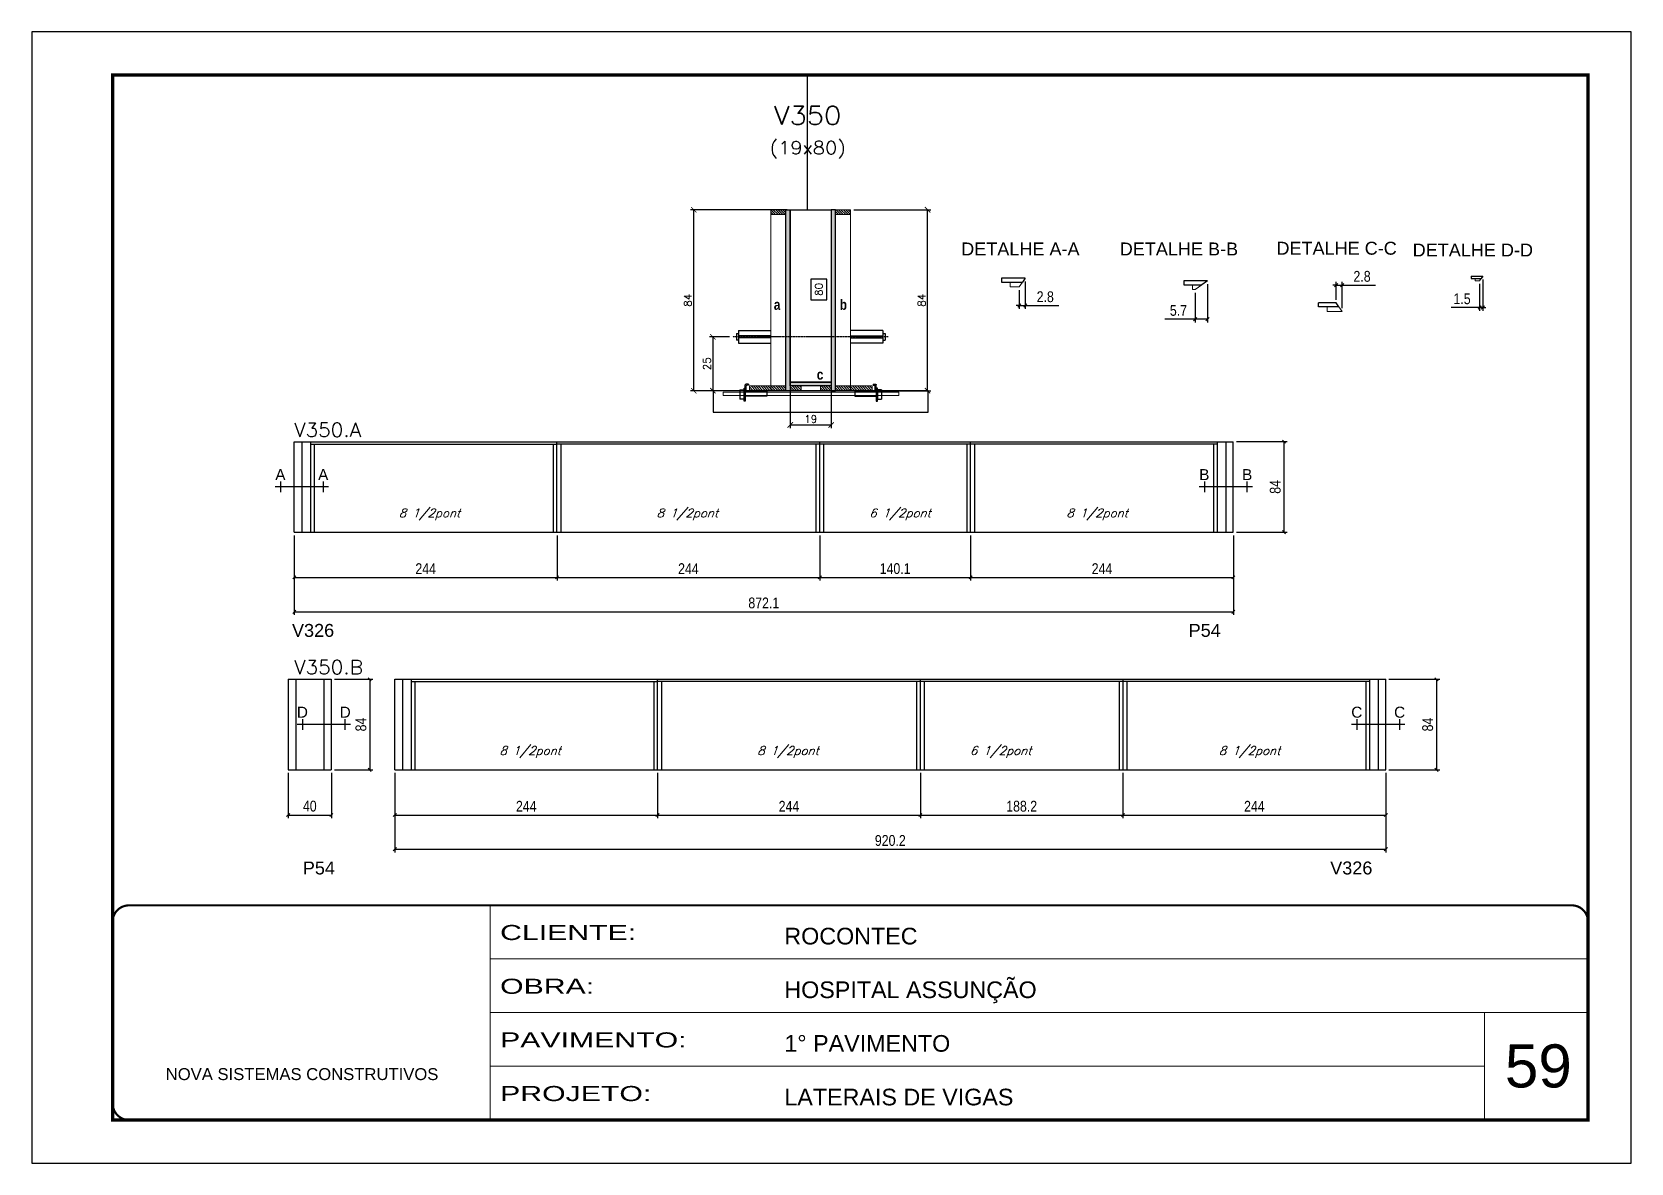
# Model space of a CAD drawing. Extents: x 137137 to 143418, y 10464 to 34486.
# Drawn here: x 140307 to 141792, y 17356 to 18406 of the extents above; entities that cross this region are included whole.
import ezdxf
from ezdxf.enums import TextEntityAlignment as Align

# ---------------------------------------------------------------- set-up
doc = ezdxf.new("R2010")
doc.units = 0
for name, pattern in [('CONTINUO', [0]), ('DASHED', [0.75, 0.5, -0.25]), ('HIDDEN', [0.375, 0.25, -0.125])]:
    doc.linetypes.add(name, pattern=pattern)
for name, color, linetype in [('5', 5, 'Continuous'), ('barrote', 251, 'Continuous'), ('COTA', 241, 'Continuous'), ('Cota Seção (2x)', 4, 'Continuous'), ('detalhes', 4, 'Continuous'), ('Painéis', 200, 'Continuous'), ('presilha', 1, 'Continuous'), ('SARR_2.2x7', 40, 'Continuous'), ('SARR_3.5x7', 81, 'Continuous'), ('TENSOR', 3, 'Continuous'), ('texto', 7, 'Continuous'), ('Texto de Titulo', 7, 'Continuous'), ('Texto Qtd Sarr', 242, 'Continuous')]:
    doc.layers.add(name, color=color, linetype=linetype)
for name, color, linetype, lineweight in [('CARIMBO', 255, 'Continuous', 9), ('CONCRETO', 251, 'Continuous', 25), ('Folhas', 255, 'Continuous', 9), ('Hachura', 251, 'Continuous', 9), ('Madeira', 126, 'Continuous', 18), ('Sarr 2.2x7', 40, 'Continuous', 9), ('SARRAFO DE PRESSAO', 251, 'DASHED', 9), ('SCO-___-LAJ', 2, 'Continuous', 0), ('Texto Seção', 7, 'Continuous', 15)]:
    doc.layers.add(name, color=color, linetype=linetype, lineweight=lineweight)
doc.layers.add('Laje_Perimetro', color=7, linetype='Continuous', plot=False)
doc.styles.add('ARIAL', font='arial.ttf')
doc.styles.add('COTA TECNICA', font='techl___.ttf', dxfattribs={"height": 10})
doc.styles.add('REGUA-120', font='ROMANS.shx', dxfattribs={"height": 15})
doc.styles.add('Romans', font='romans.shx')
doc.styles.get("Standard").update_dxf_attribs({"font": 'arial.ttf'})
doc.styles.add('TECNICA', font='techb___.ttf', dxfattribs={"height": 10})
doc.styles.add('Tecnologia', font='')
doc.styles.get('Tecnologia').set_extended_font_data('Forgotten Futurist')
doc.dimstyles.new('Cota Seção (2x)', dxfattribs={"dimtxt": 7, "dimasz": 5, "dimexe": 3, "dimexo": 3, "dimgap": 2, "dimtad": 3, "dimdec": 1, "dimlfac": 0.5, "dimzin": 12, "dimdsep": 46, "dimtxsty": 'Romans', "dimblk": 'ARCHTICK', "dimcen": 0, "dimclrd": 4, "dimclre": 4, "dimclrt": 1, "dimadec": 1, "dimazin": 3, "dimtfac": 1, "dimtdec": 1, "dimtmove": 0, "dimatfit": 3, "dimldrblk": 'OBLIQUE', "dimfxl": 1, "dimtolj": 1, "dimtzin": 12, "dimarcsym": 0})
doc.dimstyles.new('Cota Seção interna', dxfattribs={"dimtxt": 7, "dimasz": 6, "dimexe": 0.18, "dimexo": 2, "dimgap": -4, "dimtad": 3, "dimdec": 1, "dimlfac": 0.5, "dimzin": 12, "dimdsep": 46, "dimtxsty": 'Romans', "dimblk": 'ARCHTICK', "dimcen": 0.09, "dimse1": 1, "dimse2": 1, "dimsd1": 1, "dimsd2": 1, "dimclrd": 180, "dimclre": 5, "dimclrt": 1, "dimadec": 0, "dimazin": 3, "dimtfac": 1, "dimtdec": 1, "dimtofl": 0, "dimtmove": 0, "dimatfit": 3, "dimldrblk": 'ARCHTICK', "dimfxl": 1, "dimtolj": 1, "dimtzin": 0, "dimarcsym": 0})
doc.dimstyles.new('PAINEL', dxfattribs={"dimtxt": 10, "dimasz": 3, "dimexe": 3, "dimexo": 3, "dimgap": 3, "dimtad": 1, "dimdec": 1, "dimzin": 12, "dimdsep": 46, "dimtxsty": 'COTA TECNICA', "dimblk1": 'OBLIQUE', "dimblk2": 'OBLIQUE', "dimsah": 1, "dimcen": 0.9, "dimclrd": 4, "dimclre": 4, "dimclrt": 240, "dimadec": 1, "dimazin": 3, "dimtfac": 1, "dimtdec": 1, "dimtmove": 0, "dimatfit": 3, "dimfxl": 1, "dimtolj": 1, "dimtzin": 12, "dimarcsym": 0})
pattern_1 = [(315, (163968.1268, 9843.0809), (1.12253202, 1.12253202), [])]
pattern_2 = [(315, (163968.1268, 9769.4809), (1.12253202, 1.12253202), [])]

msp = doc.modelspace()

# ---------------------------------------------------------------- texts
at = {"layer": '5', "color": 7, "linetype": 'Continuous'}
for s, p in [('DETALHE A-A', (141170.25, 18198.3)), ('DETALHE B-B', (141317.49, 18198.3)), ('DETALHE C-C', (141463.01, 18198.98)), ('DETALHE D-D', (141589.52, 18197.3))]:
    msp.add_text(s, height=12, rotation=359.99996, dxfattribs=at).set_placement(p)
at = {"layer": '5', "linetype": 'Continuous'}
for s, p in [('V326', (140548.77, 17844.19)), ('P54', (141381.46, 17844.19)), ('P54', (140558.82, 17623.62)), ('V326', (141512.94, 17623.62))]:
    msp.add_text(s, height=12, rotation=0.00004, dxfattribs=at).set_placement(p)
at = {"layer": 'CARIMBO', "style": 'ARIAL'}
msp.add_text('59', height=40, dxfattribs=at).set_placement((141675.15, 17425.87))
at = {"layer": 'detalhes', "style": 'TECNICA'}
for s, p in [('a', (140996.2, 18147.79)), ('b', (141057.44, 18147.78)), ('c', (141036.11, 18082.96))]:
    msp.add_text(s, height=9.6, dxfattribs=at).set_placement(p)
at = {"layer": 'detalhes', "color": 0, "linetype": 'Continuous', "style": 'ARIAL'}
for s, p in [('A', (140538, 17994.8)), ('A', (140577.76, 17994.8)), ('B', (141396.03, 17994.8)), ('B', (141435.82, 17994.8)), ('D', (140558.41, 17774.24)), ('D', (140598.17, 17774.24)), ('C', (141537.61, 17774.24)), ('C', (141577.39, 17774.24))]:
    msp.add_text(s, height=10.22, dxfattribs=at).set_placement(p, align=Align.MIDDLE_CENTER)
at = {"layer": 'texto', "color": 2, "char_height": 8, "attachment_point": 5, "style": 'Romans'}
for s, insert in [('{\\Q19;\\C256;8 1/2pont}', (140676.47, 17957.84)), ('{\\Q19;\\C256;8 1/2pont}', (140915.96, 17957.84)), ('{\\Q19;\\C256;6 1/2pont}', (141113.42, 17957.84)), ('{\\Q19;\\C256;8 1/2pont}', (141296.49, 17957.84)), ('{\\Q19;\\C256;8 1/2pont}', (140769.95, 17737.27)), ('{\\Q19;\\C256;8 1/2pont}', (141009.44, 17737.27)), ('{\\Q19;\\C256;6 1/2pont}', (141206.9, 17737.27)), ('{\\Q19;\\C256;8 1/2pont}', (141438.07, 17737.27))]:
    msp.add_mtext(s, dxfattribs=dict(at, insert=insert))
at = {"layer": 'Texto Seção', "style": 'REGUA-120', "width": 1.05}
for s, p in [('V350.A', (140550.84, 18030)), ('V350.B', (140550.84, 17809.43))]:
    msp.add_text(s, height=13, dxfattribs=at).set_placement(p)

# ---------------------------------------------------------------- blocks, each defined once
blk = doc.blocks.new('9999999999')
at = {"color": 30, "linetype": 'CONTINUO'}
for p, q in [((98564.6, 34230.2), (98564.6, 34429.4)), ((98564.6, 34379.6), (99584, 34379.6)), ((98564.6, 34329.8), (99488, 34329.8)), ((99584, 34329.8), (99488, 34329.8)), ((99488, 34329.8), (99488, 34230.2)), ((98564.6, 34280), (99488, 34280))]:
    blk.add_line(p, q, dxfattribs=at)
at = {"color": 30, "linetype": 'CONTINUO', "const_width": 2}
blk.add_lwpolyline([(99584, 34230.2), (99584, 34414.4, 0.414214), (99569, 34429.4), (98229, 34429.4, 0.414214), (98214, 34414.4), (98214, 34245.2, 0.414214), (98229, 34230.2), (99584, 34230.2)], format="xyb", dxfattribs=at)
at = {"layer": 'Folhas'}
blk.add_lwpolyline([(98139, 34190.2), (99624, 34190.2), (99624, 35240.2), (98139, 35240.2)], close=True, dxfattribs=at)
at = {"layer": 'Folhas', "color": 30, "const_width": 3}
blk.add_lwpolyline([(98214, 34230.2), (99584, 34230.2), (99584, 35200.2), (98214, 35200.2)], close=True, dxfattribs=at)
at = {"color": 7, "linetype": 'Continuous', "ltscale": 5, "style": 'ARIAL'}
for s, height, p in [('ROCONTEC', 15.48, (98837.7, 34393.1)), ('HOSPITAL ASSUNÇÃO', 15.483, (98837.7, 34343.3)), ('1° PAVIMENTO', 15.483, (98837.7, 34293.5)), ('NOVA SISTEMAS CONSTRUTIVOS', 11.059, (98263.2, 34267.2)), ('LATERAIS DE VIGAS', 15.483, (98837.7, 34243.7))]:
    blk.add_text(s, height=height, dxfattribs=at).set_placement(p)
at = {"layer": 'Folhas', "color": 7, "style": 'Tecnologia', "width": 1.5}
for s, p in [('CLIENTE:', (98573.7, 34397.2)), ('OBRA:', (98573.7, 34347.3)), ('PAVIMENTO:', (98573.7, 34297.5)), ('PROJETO:', (98573.7, 34247.7))]:
    blk.add_text(s, height=14, dxfattribs=at).set_placement(p)
blk = doc.blocks.new('_Oblique')
at = {"color": 0, "linetype": 'ByBlock', "lineweight": -2}
blk.add_line((-0.5, -0.5), (0.5, 0.5), dxfattribs=at)
blk = doc.blocks.new('*D2245')
at = {"layer": 'COTA', "color": 4, "lineweight": -2, "ltscale": 25, "transparency": 16777216}
for p, q in [((140550.9, 17938.4), (140550.9, 17896.4)), ((140794.9, 17938.4), (140794.9, 17896.4)), ((140550.9, 17899.4), (140794.9, 17899.4))]:
    blk.add_line(p, q, dxfattribs=at)
at = {"layer": 'Defpoints', "color": 0, "ltscale": 25, "transparency": 16777216}
for p in [(140550.9, 17941.4), (140794.9, 17941.4), (140794.9, 17899.4)]:
    blk.add_point(p, dxfattribs=at)
at = {"layer": 'COTA', "color": 4, "lineweight": -2, "ltscale": 25, "transparency": 16777216, "xscale": 3, "yscale": 3, "zscale": 3, "rotation": 180}
blk.add_blockref('_Oblique', (140550.9, 17899.4), dxfattribs=at)
at = {"layer": 'COTA', "color": 4, "lineweight": -2, "ltscale": 25, "transparency": 16777216, "xscale": 3, "yscale": 3, "zscale": 3}
blk.add_blockref('_Oblique', (140794.9, 17899.4), dxfattribs=at)
at = {"layer": 'COTA', "color": 240, "ltscale": 25, "transparency": 16777216, "insert": (140672.9, 17907.5), "char_height": 10, "attachment_point": 5, "style": 'COTA TECNICA'}
blk.add_mtext('\\A1;244', dxfattribs=at)
blk = doc.blocks.new('*D2246')
at = {"layer": 'COTA', "color": 4, "lineweight": -2, "ltscale": 25, "transparency": 16777216}
for p, q in [((140794.9, 17938.4), (140794.9, 17896.4)), ((141038.9, 17938.4), (141038.9, 17896.4)), ((140794.9, 17899.4), (141038.9, 17899.4))]:
    blk.add_line(p, q, dxfattribs=at)
at = {"layer": 'Defpoints', "color": 0, "ltscale": 25, "transparency": 16777216}
for p in [(140794.9, 17941.4), (141038.9, 17941.4), (141038.9, 17899.4)]:
    blk.add_point(p, dxfattribs=at)
at = {"layer": 'COTA', "color": 4, "lineweight": -2, "ltscale": 25, "transparency": 16777216, "xscale": 3, "yscale": 3, "zscale": 3, "rotation": 180}
blk.add_blockref('_Oblique', (140794.9, 17899.4), dxfattribs=at)
at = {"layer": 'COTA', "color": 4, "lineweight": -2, "ltscale": 25, "transparency": 16777216, "xscale": 3, "yscale": 3, "zscale": 3}
blk.add_blockref('_Oblique', (141038.9, 17899.4), dxfattribs=at)
at = {"layer": 'COTA', "color": 240, "ltscale": 25, "transparency": 16777216, "insert": (140916.9, 17907.5), "char_height": 10, "attachment_point": 5, "style": 'COTA TECNICA'}
blk.add_mtext('\\A1;244', dxfattribs=at)
blk = doc.blocks.new('*D2247')
at = {"layer": 'COTA', "color": 4, "lineweight": -2, "ltscale": 25, "transparency": 16777216}
for p, q in [((141426, 18025.4), (141473, 18025.4)), ((141470, 18025.4), (141470, 17941.4)), ((141426, 17941.4), (141473, 17941.4))]:
    blk.add_line(p, q, dxfattribs=at)
at = {"layer": 'Defpoints', "color": 0, "ltscale": 25, "transparency": 16777216}
for p in [(141423, 18025.4), (141423, 17941.4), (141470, 17941.4)]:
    blk.add_point(p, dxfattribs=at)
at = {"layer": 'COTA', "color": 4, "lineweight": -2, "ltscale": 25, "transparency": 16777216, "xscale": 3, "yscale": 3, "zscale": 3}
for p, rotation in [((141470, 18025.4), 90), ((141470, 17941.4), 270)]:
    blk.add_blockref('_Oblique', p, dxfattribs=dict(at, rotation=rotation))
at = {"layer": 'COTA', "color": 240, "ltscale": 25, "transparency": 16777216, "insert": (141461.9, 17983.4), "char_height": 10, "attachment_point": 5, "rotation": 90, "style": 'COTA TECNICA'}
blk.add_mtext('\\A1;84', dxfattribs=at)
blk = doc.blocks.new('*D2220')
at = {"layer": 'COTA', "color": 4, "lineweight": -2, "ltscale": 25, "transparency": 16777216}
for p, q in [((141179, 17938.4), (141179, 17896.4)), ((141423, 17938.4), (141423, 17896.4)), ((141179, 17899.4), (141423, 17899.4))]:
    blk.add_line(p, q, dxfattribs=at)
at = {"layer": 'Defpoints', "color": 0, "ltscale": 25, "transparency": 16777216}
for p in [(141179, 17941.4), (141423, 17941.4), (141423, 17899.4)]:
    blk.add_point(p, dxfattribs=at)
at = {"layer": 'COTA', "color": 4, "lineweight": -2, "ltscale": 25, "transparency": 16777216, "xscale": 3, "yscale": 3, "zscale": 3, "rotation": 180}
blk.add_blockref('_Oblique', (141179, 17899.4), dxfattribs=at)
at = {"layer": 'COTA', "color": 4, "lineweight": -2, "ltscale": 25, "transparency": 16777216, "xscale": 3, "yscale": 3, "zscale": 3}
blk.add_blockref('_Oblique', (141423, 17899.4), dxfattribs=at)
at = {"layer": 'COTA', "color": 240, "ltscale": 25, "transparency": 16777216, "insert": (141301, 17907.5), "char_height": 10, "attachment_point": 5, "style": 'COTA TECNICA'}
blk.add_mtext('\\A1;244', dxfattribs=at)
blk = doc.blocks.new('_ArchTick')
at = {"color": 0, "linetype": 'ByBlock', "const_width": 0.15}
blk.add_lwpolyline([(-0.5, -0.5), (0.5, 0.5)], dxfattribs=at)
blk = doc.blocks.new('*D2221')
at = {"layer": 'COTA', "color": 4, "lineweight": -2, "transparency": 16777216}
for p, q in [((141008.5, 18240.7), (140918.9, 18240.7)), ((140921.9, 18072.7), (140921.9, 18240.7)), ((140970.5, 18072.7), (140918.9, 18072.7))]:
    blk.add_line(p, q, dxfattribs=at)
at = {"layer": 'Defpoints', "color": 0, "transparency": 16777216}
for p in [(140921.9, 18240.7), (141011.5, 18240.7), (140973.5, 18072.7)]:
    blk.add_point(p, dxfattribs=at)
at = {"layer": 'COTA', "color": 4, "lineweight": -2, "transparency": 16777216, "xscale": 5, "yscale": 5, "zscale": 5}
for p, rotation in [((140921.9, 18240.7), 90), ((140921.9, 18072.7), 270)]:
    blk.add_blockref('_ArchTick', p, dxfattribs=dict(at, rotation=rotation))
at = {"layer": 'COTA', "color": 1, "transparency": 16777216, "insert": (140916.4, 18156.7), "char_height": 7, "attachment_point": 5, "rotation": 90, "style": 'Romans'}
blk.add_mtext('\\A1;84', dxfattribs=at)
blk = doc.blocks.new('*D2222')
at = {"layer": 'COTA', "color": 4, "lineweight": -2, "transparency": 16777216}
for p, q in [((141070.5, 18240.7), (141142, 18240.7)), ((141139, 18072.7), (141139, 18240.7)), ((141090.5, 18072.7), (141142, 18072.7))]:
    blk.add_line(p, q, dxfattribs=at)
at = {"layer": 'Defpoints', "color": 0, "transparency": 16777216}
for p in [(141067.5, 18240.7), (141139, 18240.7), (141087.5, 18072.7)]:
    blk.add_point(p, dxfattribs=at)
at = {"layer": 'COTA', "color": 4, "lineweight": -2, "transparency": 16777216, "xscale": 5, "yscale": 5, "zscale": 5}
for p, rotation in [((141139, 18240.7), 90), ((141139, 18072.7), 270)]:
    blk.add_blockref('_ArchTick', p, dxfattribs=dict(at, rotation=rotation))
at = {"layer": 'COTA', "color": 1, "transparency": 16777216, "insert": (141133.5, 18156.7), "char_height": 7, "attachment_point": 5, "rotation": 90, "style": 'Romans'}
blk.add_mtext('\\A1;84', dxfattribs=at)
blk = doc.blocks.new('*D2223')
at = {"layer": 'Cota Seção (2x)', "color": 180, "lineweight": -2, "transparency": 16777216}
for p, q in [((141045.5, 18176.4), (141030.5, 18176.4)), ((141030.5, 18176.4), (141030.5, 18157.1)), ((141045.5, 18157.1), (141045.5, 18176.4)), ((141030.5, 18157.1), (141045.5, 18157.1))]:
    blk.add_line(p, q, dxfattribs=at)
at = {"layer": 'Defpoints', "color": 0, "transparency": 16777216}
for p in [(141049.5, 18240.7), (141049.5, 18240.7), (141049.5, 18080.7)]:
    blk.add_point(p, dxfattribs=at)
at = {"layer": 'Cota Seção (2x)', "color": 1, "transparency": 16777216, "insert": (141038, 18166.7), "char_height": 7, "attachment_point": 5, "rotation": 90, "style": 'Romans'}
blk.add_mtext('\\A1;80', dxfattribs=at)
blk = doc.blocks.new('titulo1')
at = {"layer": 'Defpoints', "color": 252, "linetype": 'HIDDEN', "ltscale": 2}
blk.add_line((0, 0), (0, 125), dxfattribs=at)
at = {"layer": 'Defpoints', "style": 'Romans', "oblique": 15}
blk.add_attdef('FOLHA', text='', height=10, dxfattribs=at).set_placement((0, 15.6), align=Align.MIDDLE_CENTER)
at = {"layer": 'Texto Qtd Sarr', "color": 3, "style": 'Romans', "oblique": 15}
for tag, height, p in [('TITULO', 17, (0, 71.4)), ('SEÇÃO', 12, (0, 41.5))]:
    blk.add_attdef(tag, text='', height=height, dxfattribs=at).set_placement(p, align=Align.MIDDLE_CENTER)
blk = doc.blocks.new('PRESILHA METÁLICA 1')
at = {"layer": 'presilha'}
for p, q in [((0, 13), (6, 13)), ((0, 13), (0, 0)), ((6, 0), (0, 0)), ((6, 15.5), (7.5, 15.5)), ((6, -2.5), (6, 15.5)), ((6, 13), (6, 0)), ((7.5, 10.6), (7.5, 19.9)), ((7.5, 15.5), (7.5, -2.5)), ((37.5, 4.1), (7.5, 4.1)), ((12, 21), (8.6, 21)), ((9, 11.6), (9, 18.9)), ((12, 19.5), (9.6, 19.5)), ((37.5, 11), (9.6, 11)), ((12, 21), (12, 19.5)), ((37.5, 11), (37.5, 4.1)), ((7.5, -2.5), (6, -2.5))]:
    blk.add_line(p, q, dxfattribs=at)
for centre, radius, start, end in [((8.6, 19.9), 1.14, 90, 180), ((9.6, 18.9), 0.57, 90, 180), ((9.6, 11.6), 0.57, 180, 270)]:
    blk.add_arc(centre, radius, start, end, dxfattribs=at)
blk = doc.blocks.new('*D2224')
at = {"layer": 'COTA', "color": 4, "lineweight": -2, "transparency": 16777216}
for p, q in [((141011.5, 18074.1), (141011.5, 18037.9)), ((141049.5, 18074.1), (141049.5, 18037.9)), ((141011.5, 18040.9), (141049.5, 18040.9))]:
    blk.add_line(p, q, dxfattribs=at)
at = {"layer": 'Defpoints', "color": 0, "transparency": 16777216}
for p in [(141011.5, 18077.1), (141049.5, 18077.1), (141049.5, 18040.9)]:
    blk.add_point(p, dxfattribs=at)
at = {"layer": 'COTA', "color": 4, "lineweight": -2, "transparency": 16777216, "xscale": 5, "yscale": 5, "zscale": 5, "rotation": 180}
blk.add_blockref('_ArchTick', (141011.5, 18040.9), dxfattribs=at)
at = {"layer": 'COTA', "color": 4, "lineweight": -2, "transparency": 16777216, "xscale": 5, "yscale": 5, "zscale": 5}
blk.add_blockref('_ArchTick', (141049.5, 18040.9), dxfattribs=at)
at = {"layer": 'COTA', "color": 1, "transparency": 16777216, "insert": (141030.5, 18046.4), "char_height": 7, "attachment_point": 5, "style": 'Romans'}
blk.add_mtext('\\A1;19', dxfattribs=at)
blk = doc.blocks.new('*D2225')
at = {"layer": 'COTA', "color": 4, "lineweight": -2, "ltscale": 25, "transparency": 16777216}
for p, q in [((140550.9, 17938.4), (140550.9, 17864.5)), ((141423, 17938.4), (141423, 17864.5)), ((140550.9, 17867.5), (141423, 17867.5))]:
    blk.add_line(p, q, dxfattribs=at)
at = {"layer": 'Defpoints', "color": 0, "ltscale": 25, "transparency": 16777216}
for p in [(140550.9, 17941.4), (141423, 17941.4), (141423, 17867.5)]:
    blk.add_point(p, dxfattribs=at)
at = {"layer": 'COTA', "color": 4, "lineweight": -2, "ltscale": 25, "transparency": 16777216, "xscale": 3, "yscale": 3, "zscale": 3, "rotation": 180}
blk.add_blockref('_Oblique', (140550.9, 17867.5), dxfattribs=at)
at = {"layer": 'COTA', "color": 4, "lineweight": -2, "ltscale": 25, "transparency": 16777216, "xscale": 3, "yscale": 3, "zscale": 3}
blk.add_blockref('_Oblique', (141423, 17867.5), dxfattribs=at)
at = {"layer": 'COTA', "color": 240, "ltscale": 25, "transparency": 16777216, "insert": (140986.9, 17875.6), "char_height": 10, "attachment_point": 5, "style": 'COTA TECNICA'}
blk.add_mtext('\\A1;872.1', dxfattribs=at)
blk = doc.blocks.new('*D2248')
at = {"layer": 'COTA', "color": 4, "lineweight": -2, "ltscale": 25, "transparency": 16777216}
for p, q in [((141038.9, 17938.4), (141038.9, 17896.4)), ((141179, 17938.4), (141179, 17896.4)), ((141038.9, 17899.4), (141179, 17899.4))]:
    blk.add_line(p, q, dxfattribs=at)
at = {"layer": 'Defpoints', "color": 0, "ltscale": 25, "transparency": 16777216}
for p in [(141038.9, 17941.4), (141179, 17941.4), (141179, 17899.4)]:
    blk.add_point(p, dxfattribs=at)
at = {"layer": 'COTA', "color": 4, "lineweight": -2, "ltscale": 25, "transparency": 16777216, "xscale": 3, "yscale": 3, "zscale": 3, "rotation": 180}
blk.add_blockref('_Oblique', (141038.9, 17899.4), dxfattribs=at)
at = {"layer": 'COTA', "color": 4, "lineweight": -2, "ltscale": 25, "transparency": 16777216, "xscale": 3, "yscale": 3, "zscale": 3}
blk.add_blockref('_Oblique', (141179, 17899.4), dxfattribs=at)
at = {"layer": 'COTA', "color": 240, "ltscale": 25, "transparency": 16777216, "insert": (141108.9, 17907.5), "char_height": 10, "attachment_point": 5, "style": 'COTA TECNICA'}
blk.add_mtext('\\A1;140.1', dxfattribs=at)
blk = doc.blocks.new('*D2226')
at = {"layer": 'COTA', "color": 4, "lineweight": -2, "transparency": 16777216}
for p, q in [((140955.2, 18122.7), (140936.6, 18122.7)), ((140939.6, 18122.7), (140939.6, 18072.7)), ((140955.2, 18072.7), (140936.6, 18072.7))]:
    blk.add_line(p, q, dxfattribs=at)
at = {"layer": 'Defpoints', "color": 0, "transparency": 16777216}
for p in [(140958.2, 18122.7), (140939.6, 18072.7), (140958.2, 18072.7)]:
    blk.add_point(p, dxfattribs=at)
at = {"layer": 'COTA', "color": 4, "lineweight": -2, "transparency": 16777216, "xscale": 5, "yscale": 5, "zscale": 5}
for p, rotation in [((140939.6, 18122.7), 90), ((140939.6, 18072.7), 270)]:
    blk.add_blockref('_ArchTick', p, dxfattribs=dict(at, rotation=rotation))
at = {"layer": 'COTA', "color": 1, "transparency": 16777216, "insert": (140934.1, 18097.7), "char_height": 7, "attachment_point": 5, "rotation": 90, "style": 'Romans'}
blk.add_mtext('\\A1;25', dxfattribs=at)
blk = doc.blocks.new('*D2249')
at = {"layer": 'COTA', "color": 4, "linetype": 'ByBlock', "lineweight": -2, "transparency": 16777216}
for p, q in [((141224.2, 18166.1), (141224.2, 18148.8)), ((141229.8, 18174.1), (141229.8, 18148.8)), ((141224.2, 18151.8), (141221.2, 18151.8)), ((141224.2, 18151.8), (141229.8, 18151.8)), ((141229.8, 18151.8), (141260.8, 18151.8))]:
    blk.add_line(p, q, dxfattribs=at)
at = {"layer": 'Defpoints', "color": 0, "linetype": 'ByBlock', "transparency": 16777216}
for p in [(141229.8, 18177.1), (141224.2, 18169.1), (141229.8, 18151.8)]:
    blk.add_point(p, dxfattribs=at)
at = {"layer": 'COTA', "color": 4, "linetype": 'ByBlock', "lineweight": -2, "transparency": 16777216, "xscale": 3, "yscale": 3, "zscale": 3}
blk.add_blockref('_Oblique', (141224.2, 18151.8), dxfattribs=at)
at = {"layer": 'COTA', "color": 4, "linetype": 'ByBlock', "lineweight": -2, "transparency": 16777216, "xscale": 3, "yscale": 3, "zscale": 3, "rotation": 180}
blk.add_blockref('_Oblique', (141229.8, 18151.8), dxfattribs=at)
at = {"layer": 'COTA', "color": 240, "linetype": 'ByBlock', "transparency": 16777216, "insert": (141248.3, 18159.9), "char_height": 10, "attachment_point": 5, "style": 'COTA TECNICA'}
blk.add_mtext('\\A1;2.8', dxfattribs=at)
blk = doc.blocks.new('*D2250')
at = {"layer": 'COTA', "color": 4, "linetype": 'ByBlock', "lineweight": -2, "transparency": 16777216}
for p, q in [((141387.6, 18163.6), (141387.6, 18136.1)), ((141399, 18171.6), (141399, 18136.1)), ((141387.6, 18139.1), (141359.4, 18139.1)), ((141399, 18139.1), (141387.6, 18139.1))]:
    blk.add_line(p, q, dxfattribs=at)
at = {"layer": 'Defpoints', "color": 0, "linetype": 'ByBlock', "transparency": 16777216}
for p in [(141387.6, 18166.6), (141399, 18174.6), (141387.6, 18139.1)]:
    blk.add_point(p, dxfattribs=at)
at = {"layer": 'COTA', "color": 4, "linetype": 'ByBlock', "lineweight": -2, "transparency": 16777216, "xscale": 3, "yscale": 3, "zscale": 3}
for p, rotation in [((141387.6, 18139.1), 180.000000001876), ((141399, 18139.1), 1.875939403817029e-09)]:
    blk.add_blockref('_Oblique', p, dxfattribs=dict(at, rotation=rotation))
at = {"layer": 'COTA', "color": 240, "linetype": 'ByBlock', "transparency": 16777216, "insert": (141372, 18147.2), "char_height": 10, "attachment_point": 5, "rotation": 0, "style": 'COTA TECNICA'}
blk.add_mtext('\\A1;5.7', dxfattribs=at)
blk = doc.blocks.new('*D2251')
at = {"layer": 'COTA', "color": 4, "lineweight": -2, "ltscale": 25, "transparency": 16777216}
for p, q in [((140644.3, 17717.8), (140644.3, 17675.8)), ((140888.3, 17717.8), (140888.3, 17675.8)), ((140644.3, 17678.8), (140888.3, 17678.8))]:
    blk.add_line(p, q, dxfattribs=at)
at = {"layer": 'Defpoints', "color": 0, "ltscale": 25, "transparency": 16777216}
for p in [(140644.3, 17720.8), (140888.3, 17720.8), (140888.3, 17678.8)]:
    blk.add_point(p, dxfattribs=at)
at = {"layer": 'COTA', "color": 4, "lineweight": -2, "ltscale": 25, "transparency": 16777216, "xscale": 3, "yscale": 3, "zscale": 3, "rotation": 180}
blk.add_blockref('_Oblique', (140644.3, 17678.8), dxfattribs=at)
at = {"layer": 'COTA', "color": 4, "lineweight": -2, "ltscale": 25, "transparency": 16777216, "xscale": 3, "yscale": 3, "zscale": 3}
blk.add_blockref('_Oblique', (140888.3, 17678.8), dxfattribs=at)
at = {"layer": 'COTA', "color": 240, "ltscale": 25, "transparency": 16777216, "insert": (140766.3, 17686.9), "char_height": 10, "attachment_point": 5, "style": 'COTA TECNICA'}
blk.add_mtext('\\A1;244', dxfattribs=at)
blk = doc.blocks.new('*D2252')
at = {"layer": 'COTA', "color": 4, "lineweight": -2, "ltscale": 25, "transparency": 16777216}
for p, q in [((140888.3, 17717.8), (140888.3, 17675.8)), ((141132.3, 17717.8), (141132.3, 17675.8)), ((140888.3, 17678.8), (141132.3, 17678.8))]:
    blk.add_line(p, q, dxfattribs=at)
at = {"layer": 'Defpoints', "color": 0, "ltscale": 25, "transparency": 16777216}
for p in [(140888.3, 17720.8), (141132.3, 17720.8), (141132.3, 17678.8)]:
    blk.add_point(p, dxfattribs=at)
at = {"layer": 'COTA', "color": 4, "lineweight": -2, "ltscale": 25, "transparency": 16777216, "xscale": 3, "yscale": 3, "zscale": 3, "rotation": 180}
blk.add_blockref('_Oblique', (140888.3, 17678.8), dxfattribs=at)
at = {"layer": 'COTA', "color": 4, "lineweight": -2, "ltscale": 25, "transparency": 16777216, "xscale": 3, "yscale": 3, "zscale": 3}
blk.add_blockref('_Oblique', (141132.3, 17678.8), dxfattribs=at)
at = {"layer": 'COTA', "color": 240, "ltscale": 25, "transparency": 16777216, "insert": (141010.3, 17686.9), "char_height": 10, "attachment_point": 5, "style": 'COTA TECNICA'}
blk.add_mtext('\\A1;244', dxfattribs=at)
blk = doc.blocks.new('*D2253')
at = {"layer": 'COTA', "color": 4, "lineweight": -2, "ltscale": 25, "transparency": 16777216}
for p, q in [((141567.5, 17804.8), (141614.6, 17804.8)), ((141611.6, 17804.8), (141611.6, 17720.8)), ((141567.5, 17720.8), (141614.6, 17720.8))]:
    blk.add_line(p, q, dxfattribs=at)
at = {"layer": 'Defpoints', "color": 0, "ltscale": 25, "transparency": 16777216}
for p in [(141564.5, 17804.8), (141564.5, 17720.8), (141611.6, 17720.8)]:
    blk.add_point(p, dxfattribs=at)
at = {"layer": 'COTA', "color": 4, "lineweight": -2, "ltscale": 25, "transparency": 16777216, "xscale": 3, "yscale": 3, "zscale": 3}
for p, rotation in [((141611.6, 17804.8), 90), ((141611.6, 17720.8), 270)]:
    blk.add_blockref('_Oblique', p, dxfattribs=dict(at, rotation=rotation))
at = {"layer": 'COTA', "color": 240, "ltscale": 25, "transparency": 16777216, "insert": (141603.5, 17762.8), "char_height": 10, "attachment_point": 5, "rotation": 90, "style": 'COTA TECNICA'}
blk.add_mtext('\\A1;84', dxfattribs=at)
blk = doc.blocks.new('*D2227')
at = {"layer": 'COTA', "color": 4, "lineweight": -2, "ltscale": 25, "transparency": 16777216}
for p, q in [((141320.5, 17717.8), (141320.5, 17675.8)), ((141564.5, 17717.8), (141564.5, 17675.8)), ((141320.5, 17678.8), (141564.5, 17678.8))]:
    blk.add_line(p, q, dxfattribs=at)
at = {"layer": 'Defpoints', "color": 0, "ltscale": 25, "transparency": 16777216}
for p in [(141320.5, 17720.8), (141564.5, 17720.8), (141564.5, 17678.8)]:
    blk.add_point(p, dxfattribs=at)
at = {"layer": 'COTA', "color": 4, "lineweight": -2, "ltscale": 25, "transparency": 16777216, "xscale": 3, "yscale": 3, "zscale": 3, "rotation": 180}
blk.add_blockref('_Oblique', (141320.5, 17678.8), dxfattribs=at)
at = {"layer": 'COTA', "color": 4, "lineweight": -2, "ltscale": 25, "transparency": 16777216, "xscale": 3, "yscale": 3, "zscale": 3}
blk.add_blockref('_Oblique', (141564.5, 17678.8), dxfattribs=at)
at = {"layer": 'COTA', "color": 240, "ltscale": 25, "transparency": 16777216, "insert": (141442.5, 17686.9), "char_height": 10, "attachment_point": 5, "style": 'COTA TECNICA'}
blk.add_mtext('\\A1;244', dxfattribs=at)
blk = doc.blocks.new('*D2228')
at = {"layer": 'COTA', "color": 4, "lineweight": -2, "ltscale": 25, "transparency": 16777216}
for p, q in [((140644.3, 17717.8), (140644.3, 17644)), ((141564.5, 17717.8), (141564.5, 17644)), ((140644.3, 17647), (141564.5, 17647))]:
    blk.add_line(p, q, dxfattribs=at)
at = {"layer": 'Defpoints', "color": 0, "ltscale": 25, "transparency": 16777216}
for p in [(140644.3, 17720.8), (141564.5, 17720.8), (141564.5, 17647)]:
    blk.add_point(p, dxfattribs=at)
at = {"layer": 'COTA', "color": 4, "lineweight": -2, "ltscale": 25, "transparency": 16777216, "xscale": 3, "yscale": 3, "zscale": 3, "rotation": 180}
blk.add_blockref('_Oblique', (140644.3, 17647), dxfattribs=at)
at = {"layer": 'COTA', "color": 4, "lineweight": -2, "ltscale": 25, "transparency": 16777216, "xscale": 3, "yscale": 3, "zscale": 3}
blk.add_blockref('_Oblique', (141564.5, 17647), dxfattribs=at)
at = {"layer": 'COTA', "color": 240, "ltscale": 25, "transparency": 16777216, "insert": (141104.4, 17655.1), "char_height": 10, "attachment_point": 5, "style": 'COTA TECNICA'}
blk.add_mtext('\\A1;920.2', dxfattribs=at)
blk = doc.blocks.new('*D2254')
at = {"layer": 'COTA', "color": 4, "lineweight": -2, "ltscale": 25, "transparency": 16777216}
for p, q in [((141132.3, 17717.8), (141132.3, 17675.8)), ((141320.5, 17717.8), (141320.5, 17675.8)), ((141132.3, 17678.8), (141320.5, 17678.8))]:
    blk.add_line(p, q, dxfattribs=at)
at = {"layer": 'Defpoints', "color": 0, "ltscale": 25, "transparency": 16777216}
for p in [(141132.3, 17720.8), (141320.5, 17720.8), (141320.5, 17678.8)]:
    blk.add_point(p, dxfattribs=at)
at = {"layer": 'COTA', "color": 4, "lineweight": -2, "ltscale": 25, "transparency": 16777216, "xscale": 3, "yscale": 3, "zscale": 3, "rotation": 180}
blk.add_blockref('_Oblique', (141132.3, 17678.8), dxfattribs=at)
at = {"layer": 'COTA', "color": 4, "lineweight": -2, "ltscale": 25, "transparency": 16777216, "xscale": 3, "yscale": 3, "zscale": 3}
blk.add_blockref('_Oblique', (141320.5, 17678.8), dxfattribs=at)
at = {"layer": 'COTA', "color": 240, "ltscale": 25, "transparency": 16777216, "insert": (141226.4, 17686.9), "char_height": 10, "attachment_point": 5, "style": 'COTA TECNICA'}
blk.add_mtext('\\A1;188.2', dxfattribs=at)
blk = doc.blocks.new('*D2255')
at = {"layer": 'COTA', "color": 4, "linetype": 'ByBlock', "lineweight": -2, "transparency": 16777216}
for p, q in [((141518.4, 18170.7), (141515.4, 18170.7)), ((141518.4, 18157.2), (141518.4, 18173.7)), ((141518.4, 18170.7), (141524, 18170.7)), ((141524, 18149.2), (141524, 18173.7)), ((141524, 18170.7), (141555.1, 18170.7))]:
    blk.add_line(p, q, dxfattribs=at)
at = {"layer": 'Defpoints', "color": 0, "linetype": 'ByBlock', "transparency": 16777216}
for p in [(141524, 18170.7), (141518.4, 18154.2), (141524, 18146.2)]:
    blk.add_point(p, dxfattribs=at)
at = {"layer": 'COTA', "color": 4, "linetype": 'ByBlock', "lineweight": -2, "transparency": 16777216, "xscale": 3, "yscale": 3, "zscale": 3}
blk.add_blockref('_Oblique', (141518.4, 18170.7), dxfattribs=at)
at = {"layer": 'COTA', "color": 4, "linetype": 'ByBlock', "lineweight": -2, "transparency": 16777216, "xscale": 3, "yscale": 3, "zscale": 3, "rotation": 180}
blk.add_blockref('_Oblique', (141524, 18170.7), dxfattribs=at)
at = {"layer": 'COTA', "color": 240, "linetype": 'ByBlock', "transparency": 16777216, "insert": (141542.5, 18178.8), "char_height": 10, "attachment_point": 5, "style": 'COTA TECNICA'}
blk.add_mtext('\\A1;2.8', dxfattribs=at)
blk = doc.blocks.new('*D2256')
at = {"layer": 'COTA', "color": 4, "lineweight": -2, "ltscale": 25, "transparency": 16777216}
for p, q in [((140588.3, 17804.8), (140623.9, 17804.8)), ((140620.9, 17804.8), (140620.9, 17720.8)), ((140588.3, 17720.8), (140623.9, 17720.8))]:
    blk.add_line(p, q, dxfattribs=at)
at = {"layer": 'Defpoints', "color": 0, "ltscale": 25, "transparency": 16777216}
for p in [(140585.3, 17804.8), (140585.3, 17720.8), (140620.9, 17720.8)]:
    blk.add_point(p, dxfattribs=at)
at = {"layer": 'COTA', "color": 4, "lineweight": -2, "ltscale": 25, "transparency": 16777216, "xscale": 3, "yscale": 3, "zscale": 3}
for p, rotation in [((140620.9, 17804.8), 90), ((140620.9, 17720.8), 270)]:
    blk.add_blockref('_Oblique', p, dxfattribs=dict(at, rotation=rotation))
at = {"layer": 'COTA', "color": 240, "ltscale": 25, "transparency": 16777216, "insert": (140612.8, 17762.8), "char_height": 10, "attachment_point": 5, "rotation": 90, "style": 'COTA TECNICA'}
blk.add_mtext('\\A1;84', dxfattribs=at)
blk = doc.blocks.new('*D2257')
at = {"layer": 'COTA', "color": 4, "lineweight": -2, "ltscale": 25, "transparency": 16777216}
for p, q in [((140545.3, 17717.8), (140545.3, 17675.8)), ((140585.3, 17717.8), (140585.3, 17675.8)), ((140545.3, 17678.8), (140585.3, 17678.8))]:
    blk.add_line(p, q, dxfattribs=at)
at = {"layer": 'Defpoints', "color": 0, "ltscale": 25, "transparency": 16777216}
for p in [(140545.3, 17720.8), (140585.3, 17720.8), (140585.3, 17678.8)]:
    blk.add_point(p, dxfattribs=at)
at = {"layer": 'COTA', "color": 4, "lineweight": -2, "ltscale": 25, "transparency": 16777216, "xscale": 3, "yscale": 3, "zscale": 3, "rotation": 180}
blk.add_blockref('_Oblique', (140545.3, 17678.8), dxfattribs=at)
at = {"layer": 'COTA', "color": 4, "lineweight": -2, "ltscale": 25, "transparency": 16777216, "xscale": 3, "yscale": 3, "zscale": 3}
blk.add_blockref('_Oblique', (140585.3, 17678.8), dxfattribs=at)
at = {"layer": 'COTA', "color": 240, "ltscale": 25, "transparency": 16777216, "insert": (140565.3, 17687), "char_height": 10, "attachment_point": 5, "style": 'COTA TECNICA'}
blk.add_mtext('\\A1;40', dxfattribs=at)
blk = doc.blocks.new('*D2258')
at = {"layer": 'COTA', "color": 4, "linetype": 'ByBlock', "lineweight": -2, "transparency": 16777216}
for p, q in [((141651.7, 18171.8), (141651.7, 18146.9)), ((141654.6, 18176), (141654.6, 18146.9)), ((141651.7, 18149.9), (141625.2, 18149.9)), ((141654.6, 18149.9), (141651.7, 18149.9)), ((141654.6, 18149.9), (141657.6, 18149.9))]:
    blk.add_line(p, q, dxfattribs=at)
at = {"layer": 'Defpoints', "color": 0, "linetype": 'ByBlock', "transparency": 16777216}
for p in [(141654.6, 18179), (141651.7, 18174.8), (141651.7, 18149.9)]:
    blk.add_point(p, dxfattribs=at)
at = {"layer": 'COTA', "color": 4, "linetype": 'ByBlock', "lineweight": -2, "transparency": 16777216, "xscale": 3, "yscale": 3, "zscale": 3}
blk.add_blockref('_Oblique', (141651.7, 18149.9), dxfattribs=at)
at = {"layer": 'COTA', "color": 4, "linetype": 'ByBlock', "lineweight": -2, "transparency": 16777216, "xscale": 3, "yscale": 3, "zscale": 3, "rotation": 180}
blk.add_blockref('_Oblique', (141654.6, 18149.9), dxfattribs=at)
at = {"layer": 'COTA', "color": 240, "linetype": 'ByBlock', "transparency": 16777216, "insert": (141635.4, 18158), "char_height": 10, "attachment_point": 5, "style": 'COTA TECNICA'}
blk.add_mtext('\\A1;1.5', dxfattribs=at)

# ---------------------------------------------------------------- dimensions: what is measured, and where the dimension line sits
at = {"layer": 'COTA'}
for base, p1, p2, picture, middle in [((140921.86, 18240.72), (140973.51, 18072.72), (141011.51, 18240.72), '*D2221', (140916.36, 18156.72)), ((141138.98, 18240.72), (141087.51, 18072.72), (141067.5, 18240.72), '*D2222', (141133.48, 18156.72)), ((140939.65, 18072.72), (140958.2, 18122.69), (140958.2, 18072.72), '*D2226', (140934.15, 18097.71))]:
    dim = msp.add_linear_dim(base=base, p1=p1, p2=p2, angle=90, dimstyle='Cota Seção (2x)', dxfattribs=at)
    dim.commit()
    dim.dimension.update_dxf_attribs({"geometry": picture, "text_midpoint": middle})
at = {"layer": 'COTA', "linetype": 'ByBlock'}
for base, p1, p2, picture, middle in [((141229.76, 18151.85), (141224.15, 18169.14), (141229.76, 18177.14), '*D2249', (141248.29, 18159.94)), ((141524, 18170.66), (141518.39, 18154.18), (141524, 18146.18), '*D2255', (141542.53, 18178.75)), ((141651.66, 18149.86), (141654.61, 18179.01), (141651.66, 18174.81), '*D2258', (141635.41, 18157.97))]:
    dim = msp.add_linear_dim(base=base, p1=p1, p2=p2, dimstyle='PAINEL', override={"dimlfac": 0.5}, dxfattribs=at)
    dim.commit()
    dim.dimension.update_dxf_attribs({"geometry": picture, "text_midpoint": middle})
dim = msp.add_linear_dim(base=(141387.56, 18139.13), p1=(141398.99, 18174.6), p2=(141387.56, 18166.6), angle=180, dimstyle='PAINEL', override={"dimlfac": 0.5}, dxfattribs=at)
dim.commit()
dim.dimension.update_dxf_attribs({"geometry": '*D2250', "text_midpoint": (141371.96, 18147.24)})
at = {"layer": 'COTA'}
dim = msp.add_linear_dim(base=(141049.51, 18040.86), p1=(141011.51, 18077.12), p2=(141049.51, 18077.12), dimstyle='Cota Seção (2x)', dxfattribs=at)
dim.commit()
dim.dimension.update_dxf_attribs({"geometry": '*D2224', "text_midpoint": (141030.51, 18046.36)})
at = {"layer": 'COTA', "ltscale": 25}
for base, p1, p2, picture, middle in [((141470, 17941.39), (141422.96, 18025.39), (141422.96, 17941.39), '*D2247', (141461.91, 17983.39)), ((141611.58, 17720.82), (141564.54, 17804.82), (141564.54, 17720.82), '*D2253', (141603.48, 17762.82))]:
    dim = msp.add_linear_dim(base=base, p1=p1, p2=p2, angle=90, dimstyle='PAINEL', dxfattribs=at)
    dim.commit()
    dim.dimension.update_dxf_attribs({"geometry": picture, "text_midpoint": middle})
for base, p1, p2, picture, middle in [((140794.86, 17899.41), (140550.86, 17941.39), (140794.86, 17941.39), '*D2245', (140672.86, 17907.49)), ((141422.96, 17867.54), (140550.86, 17941.39), (141422.96, 17941.39), '*D2225', (140986.91, 17875.64)), ((141038.86, 17899.41), (140794.86, 17941.39), (141038.86, 17941.39), '*D2246', (140916.86, 17907.49)), ((141178.96, 17899.41), (141038.86, 17941.39), (141178.96, 17941.39), '*D2248', (141108.91, 17907.52)), ((141422.96, 17899.41), (141178.96, 17941.39), (141422.96, 17941.39), '*D2220', (141300.96, 17907.49)), ((140585.29, 17678.85), (140545.29, 17720.82), (140585.29, 17720.82), '*D2257', (140565.29, 17686.95)), ((140888.34, 17678.85), (140644.34, 17720.82), (140888.34, 17720.82), '*D2251', (140766.34, 17686.92)), ((141564.54, 17646.98), (140644.34, 17720.82), (141564.54, 17720.82), '*D2228', (141104.44, 17655.11)), ((141132.34, 17678.85), (140888.34, 17720.82), (141132.34, 17720.82), '*D2252', (141010.34, 17686.92)), ((141320.54, 17678.85), (141132.34, 17720.82), (141320.54, 17720.82), '*D2254', (141226.44, 17686.94)), ((141564.54, 17678.85), (141320.54, 17720.82), (141564.54, 17720.82), '*D2227', (141442.54, 17686.92))]:
    dim = msp.add_linear_dim(base=base, p1=p1, p2=p2, dimstyle='PAINEL', dxfattribs=at)
    dim.commit()
    dim.dimension.update_dxf_attribs({"geometry": picture, "text_midpoint": middle})
dim = msp.add_linear_dim(base=(140620.91, 17720.82), p1=(140585.29, 17804.82), p2=(140585.29, 17720.82), angle=90, dimstyle='PAINEL', dxfattribs=at)
dim.commit()
dim.dimension.update_dxf_attribs({"geometry": '*D2256', "text_midpoint": (140620.91, 17762.82), "dimtype": 160})
at = {"layer": 'Cota Seção (2x)'}
dim = msp.add_linear_dim(base=(141049.5, 18240.72), p1=(141049.51, 18080.72), p2=(141049.5, 18240.72), angle=90, dimstyle='Cota Seção interna', dxfattribs=at)
dim.commit()
dim.dimension.update_dxf_attribs({"geometry": '*D2223', "text_midpoint": (141049.5, 18166.72), "dimtype": 160})

# ---------------------------------------------------------------- hatches: boundary and pattern name
at = {"layer": 'Hachura'}
h = msp.add_hatch(dxfattribs=at)
h.set_pattern_fill('ANSI31', color=256, scale=0.5, angle=270, style=0)
h.set_pattern_definition([(315, (163968.1268, 9933.0809), (1.12253202, 1.12253202), [])])
h.paths.add_polyline_path([(141007.51, 18236.32), (141007.51, 18240.72), (140993.51, 18240.72), (140993.51, 18236.32)])
h = msp.add_hatch(color=256, dxfattribs=at)
h.dxf.hatch_style = 1
h.paths.add_polyline_path([(141007.51, 18240.72), (141011.51, 18240.72), (141011.51, 18072.72), (141007.51, 18072.72)])
h = msp.add_hatch(color=256, dxfattribs=at)
h.dxf.hatch_style = 1
h.paths.add_polyline_path([(141053.5, 18240.72), (141049.5, 18240.72), (141049.51, 18072.72), (141053.51, 18072.72)])
h = msp.add_hatch(dxfattribs=at)
h.set_pattern_fill('ANSI31', color=256, scale=0.5, angle=270, style=0)
h.set_pattern_definition([(315, (163968.1365, 9933.0809), (1.12253202, 1.12253202), [])])
h.paths.add_polyline_path([(141053.5, 18236.32), (141053.5, 18240.72), (141067.5, 18240.72), (141067.5, 18236.32)])
h = msp.add_hatch(dxfattribs=at)
h.set_pattern_fill('ANSI31', color=256, scale=0.5, angle=270, style=0)
h.set_pattern_definition(pattern_1)
h.paths.add_polyline_path([(140973.51, 18072.72), (140973.51, 18077.12), (140993.51, 18077.12), (140993.51, 18072.72)])
h = msp.add_hatch(dxfattribs=at)
h.set_pattern_fill('ANSI31', color=256, scale=0.5, angle=270, style=0)
h.set_pattern_definition(pattern_2)
h.paths.add_polyline_path([(141007.51, 18072.72), (141007.51, 18077.12), (140993.51, 18077.12), (140993.51, 18072.72)])
h = msp.add_hatch(color=256, dxfattribs=at)
h.dxf.hatch_style = 1
h.paths.add_polyline_path([(141011.51, 18077.12), (141011.51, 18080.72), (141049.51, 18080.72), (141049.51, 18077.12)])
h = msp.add_hatch(dxfattribs=at)
h.set_pattern_fill('ANSI31', color=256, scale=0.5, angle=270, style=0)
h.set_pattern_definition(pattern_1)
h.paths.add_polyline_path([(141011.51, 18072.72), (141011.51, 18077.12), (141021.51, 18077.12), (141021.51, 18072.72)])
h = msp.add_hatch(dxfattribs=at)
h.set_pattern_fill('ANSI31', color=256, scale=0.5, angle=270, style=0)
h.set_pattern_definition(pattern_1)
h.paths.add_polyline_path([(141049.51, 18072.72), (141049.51, 18077.12), (141039.51, 18077.12), (141039.51, 18072.72)])
h = msp.add_hatch(dxfattribs=at)
h.set_pattern_fill('ANSI31', color=256, scale=0.5, angle=270, style=0)
h.set_pattern_definition(pattern_2)
h.paths.add_polyline_path([(141053.51, 18072.72), (141053.51, 18077.12), (141067.51, 18077.12), (141067.51, 18072.72)])
h = msp.add_hatch(dxfattribs=at)
h.set_pattern_fill('ANSI31', color=256, scale=0.5, angle=270, style=0)
h.set_pattern_definition(pattern_1)
h.paths.add_polyline_path([(141087.51, 18072.72), (141087.51, 18077.12), (141067.51, 18077.12), (141067.51, 18072.72)])

# ---------------------------------------------------------------- linework, layer by layer
at = {"ltscale": 3}
for p, q in [((140961.51, 18125.69), (140961.51, 18119.69)), ((140961.51, 18125.69), (140963.51, 18125.69)), ((140963.51, 18119.69), (140961.51, 18119.69)), ((140963.51, 18128.69), (140963.51, 18116.69)), ((140963.51, 18128.69), (140993.51, 18128.69)), ((140993.51, 18123.69), (140963.51, 18123.69)), ((140993.51, 18121.69), (140963.51, 18121.69)), ((141097.51, 18128.69), (141067.51, 18128.69)), ((141067.51, 18123.69), (141097.51, 18123.69)), ((141067.51, 18121.69), (141097.51, 18121.69)), ((141097.51, 18128.69), (141097.51, 18116.69)), ((141097.51, 18125.69), (141099.51, 18125.69)), ((141097.51, 18119.69), (141099.51, 18119.69)), ((141099.51, 18125.69), (141099.51, 18119.69)), ((140963.51, 18116.69), (140993.51, 18116.69)), ((141097.51, 18116.69), (141067.51, 18116.69))]:
    msp.add_line(p, q, dxfattribs=at)
at = {"layer": 'barrote'}
msp.add_lwpolyline([(140940.05, 18052.72), (141139.63, 18052.72), (141139.63, 18072.72), (140940.05, 18072.72)], close=True, dxfattribs=at)
at = {"layer": 'CONCRETO'}
msp.add_lwpolyline([(141011.51, 18240.72), (141011.51, 18240.72), (141011.51, 18240.72), (141011.51, 18240.72), (141049.51, 18240.72), (141049.51, 18240.72), (141049.51, 18240.72), (141049.51, 18080.72), (141011.51, 18080.72), (141011.51, 18240.72)], close=True, dxfattribs=at)
at = {"layer": 'detalhes'}
for p, q in [((140582.57, 17983.39), (140533.2, 17983.39)), ((140538.2, 17988.39), (140538.2, 17978.39)), ((140577.57, 17988.39), (140577.57, 17978.39)), ((141440.62, 17983.39), (141391.23, 17983.39)), ((141396.23, 17988.39), (141396.23, 17978.39)), ((141435.62, 17988.39), (141435.62, 17978.39)), ((140602.97, 17762.82), (140553.6, 17762.82)), ((140558.6, 17767.82), (140558.6, 17757.82)), ((140597.97, 17767.82), (140597.97, 17757.82)), ((141582.2, 17762.82), (141532.8, 17762.82)), ((141537.8, 17767.82), (141537.8, 17757.82)), ((141577.2, 17767.82), (141577.2, 17757.82))]:
    msp.add_line(p, q, dxfattribs=at)
at = {"layer": 'Laje_Perimetro'}
msp.add_lwpolyline([(141792.29, 18405.72), (140307.29, 18405.72), (140307.29, 17355.72), (141792.29, 17355.72)], close=True, dxfattribs=at)
at = {"layer": 'Madeira'}
for points in [[(141007.51, 18236.32), (141007.51, 18240.72), (140993.51, 18240.72), (140993.51, 18236.32)], [(141007.51, 18240.72), (140993.51, 18240.72), (140993.51, 18072.72), (141007.51, 18072.72)], [(141053.5, 18236.32), (141053.5, 18240.72), (141067.5, 18240.72), (141067.5, 18236.32)], [(141053.5, 18240.72), (141067.5, 18240.72), (141067.51, 18072.72), (141053.51, 18072.72)], [(140973.51, 18072.72), (140973.51, 18077.12), (140993.51, 18077.12), (140993.51, 18072.72)], [(141007.51, 18072.72), (141007.51, 18077.12), (140993.51, 18077.12), (140993.51, 18072.72)], [(141011.51, 18072.72), (141011.51, 18077.12), (141021.51, 18077.12), (141021.51, 18072.72)], [(141049.51, 18072.72), (141049.51, 18077.12), (141039.51, 18077.12), (141039.51, 18072.72)], [(141053.51, 18072.72), (141053.51, 18077.12), (141067.51, 18077.12), (141067.51, 18072.72)], [(141087.51, 18072.72), (141087.51, 18077.12), (141067.51, 18077.12), (141067.51, 18072.72)]]:
    msp.add_lwpolyline(points, close=True, dxfattribs=at)
at = {"layer": 'Painéis'}
for p, q in [((141229.76, 18177.14), (141227.24, 18173.54)), ((141643.71, 18179.01), (141654.61, 18179.01)), ((141643.71, 18177.01), (141653.2, 18177.01)), ((141654.61, 18179.01), (141653.2, 18177.01)), ((141398.99, 18174.6), (141393.85, 18171)), ((141518.39, 18154.18), (141502, 18154.18)), ((141502, 18150.58), (141502, 18154.18)), ((141520.92, 18150.58), (141502, 18150.58)), ((141520.92, 18150.58), (141518.39, 18154.18)), ((140550.86, 18025.39), (141422.96, 18025.39)), ((140550.86, 17941.39), (141422.96, 17941.39)), ((140644.34, 17804.82), (141564.54, 17804.82)), ((140644.34, 17720.82), (141564.54, 17720.82))]:
    msp.add_line(p, q, dxfattribs=at)
at = {"layer": 'Painéis', "ltscale": 25}
for p, q in [((141643.71, 18179.01), (141643.71, 18177.01)), ((140550.86, 17941.39), (140550.86, 18025.39)), ((140794.86, 17941.39), (140794.86, 18025.39)), ((141038.86, 17941.39), (141038.86, 18025.39)), ((141178.96, 17941.39), (141178.96, 18025.39)), ((141422.96, 17941.39), (141422.96, 18025.39)), ((140545.29, 17804.82), (140585.29, 17804.82)), ((140545.29, 17804.82), (140545.29, 17720.82)), ((140585.29, 17804.82), (140585.29, 17720.82)), ((140644.34, 17720.82), (140644.34, 17804.82)), ((140888.34, 17720.82), (140888.34, 17804.82)), ((141132.34, 17720.82), (141132.34, 17804.82)), ((141320.54, 17720.82), (141320.54, 17804.82)), ((141564.54, 17720.82), (141564.54, 17804.82)), ((140545.29, 17720.82), (140585.29, 17720.82))]:
    msp.add_line(p, q, dxfattribs=at)
at = {"layer": 'Painéis'}
for points in [[(141007.51, 18240.72), (141011.51, 18240.72), (141011.51, 18072.72), (141007.51, 18072.72)], [(141053.5, 18240.72), (141049.5, 18240.72), (141049.51, 18072.72), (141053.51, 18072.72)], [(141011.51, 18077.12), (141011.51, 18080.72), (141049.51, 18080.72), (141049.51, 18077.12)]]:
    msp.add_lwpolyline(points, close=True, dxfattribs=at)
at = {"layer": 'Painéis', "linetype": 'ByBlock'}
for points in [[(141229.76, 18177.14), (141207.76, 18177.14), (141207.76, 18173.54), (141227.24, 18173.54)], [(141398.99, 18174.6), (141376.99, 18174.6), (141376.99, 18171), (141393.85, 18171)]]:
    msp.add_lwpolyline(points, dxfattribs=at)
at = {"layer": 'Sarr 2.2x7'}
for p, q in [((141647.61, 18174.81), (141647.61, 18177.01)), ((141653.2, 18177.01), (141651.66, 18174.81)), ((141227.24, 18173.54), (141224.15, 18169.14)), ((141393.85, 18171), (141387.56, 18166.6)), ((141651.66, 18174.81), (141647.61, 18174.81)), ((141510, 18146.18), (141510, 18150.58)), ((141524, 18146.18), (141520.92, 18150.58)), ((141524, 18146.18), (141510, 18146.18))]:
    msp.add_line(p, q, dxfattribs=at)
for points in [[(141227.24, 18173.54), (141215.76, 18173.54), (141215.76, 18169.14), (141224.15, 18169.14)], [(141393.85, 18171), (141384.99, 18171), (141384.99, 18166.6), (141387.56, 18166.6)]]:
    msp.add_lwpolyline(points, dxfattribs=at)
at = {"layer": 'SARR_2.2x7', "linetype": 'Continuous'}
for p, q in [((140557.86, 18025.39), (140557.86, 17941.39)), ((140565.86, 18023.19), (140794.86, 18023.19)), ((141038.86, 18023.19), (140794.86, 18023.19)), ((141178.96, 18023.19), (141038.86, 18023.19)), ((141407.96, 18023.19), (141178.96, 18023.19)), ((141415.96, 18025.39), (141415.96, 17941.39)), ((140552.29, 17804.82), (140552.29, 17720.82)), ((140578.29, 17804.82), (140578.29, 17720.82)), ((140651.34, 17804.82), (140651.34, 17720.82)), ((140659.34, 17802.62), (140888.34, 17802.62)), ((141132.34, 17802.62), (140888.34, 17802.62)), ((141320.54, 17802.62), (141132.34, 17802.62)), ((141549.54, 17802.62), (141320.54, 17802.62)), ((141557.54, 17804.82), (141557.54, 17720.82))]:
    msp.add_line(p, q, dxfattribs=at)
at = {"layer": 'SARR_3.5x7'}
for p, q in [((140565.86, 18025.39), (140565.86, 17941.39)), ((140569.36, 18023.19), (140569.36, 17941.39)), ((140791.36, 18023.19), (140791.36, 17941.39)), ((140798.36, 18023.19), (140798.36, 17941.39)), ((141035.36, 18023.19), (141035.36, 17941.39)), ((141042.36, 18023.19), (141042.36, 17941.39)), ((141175.46, 18023.19), (141175.46, 17941.39)), ((141182.46, 18023.19), (141182.46, 17941.39)), ((141404.46, 18023.19), (141404.46, 17941.39)), ((141407.96, 18025.39), (141407.96, 17941.39)), ((140659.34, 17804.82), (140659.34, 17720.82)), ((140662.84, 17802.62), (140662.84, 17720.82)), ((140884.84, 17802.62), (140884.84, 17720.82)), ((140891.84, 17802.62), (140891.84, 17720.82)), ((141128.84, 17802.62), (141128.84, 17720.82)), ((141135.84, 17802.62), (141135.84, 17720.82)), ((141317.04, 17802.62), (141317.04, 17720.82)), ((141324.04, 17802.62), (141324.04, 17720.82)), ((141546.04, 17802.62), (141546.04, 17720.82)), ((141549.54, 17804.82), (141549.54, 17720.82))]:
    msp.add_line(p, q, dxfattribs=at)
at = {"layer": 'SCO-___-LAJ', "color": 1}
msp.add_lwpolyline([(140949.05, 18071.39), (141112.32, 18071.39), (141112.32, 18068.19), (140949.05, 18068.19)], close=True, dxfattribs=at)
at = {"layer": 'TENSOR', "linetype": 'HIDDEN', "ltscale": 0.5}
msp.add_line((141102.51, 18122.69), (140958.2, 18122.69), dxfattribs=at)

# ---------------------------------------------------------------- block references
at = {"layer": 'presilha', "yscale": 0.6666666666666666, "zscale": 0.6666666666666666}
for p, xscale in [((140964.64, 18064.76), 0.6666666666666666), ((141096.37, 18064.76), -0.6666666666666666)]:
    msp.add_blockref('PRESILHA METÁLICA 1', p, dxfattribs=dict(at, xscale=xscale))
at = {"layer": 'SARRAFO DE PRESSAO', "color": 6, "linetype": 'ByBlock'}
msp.add_blockref('9999999999', (42168.31, -16834.48), dxfattribs=at)
at = {"layer": 'Texto Seção'}
ref = msp.add_blockref('titulo1', (141027.65, 18240.72), dxfattribs=at)
ref.add_attrib('TITULO', 'V350', dxfattribs={"layer": 'Texto de Titulo', "color": 7, "height": 17, "style": 'Romans', "width": 1.1}).set_placement((141027.65, 18328.22), align=Align.MIDDLE_CENTER)
ref.add_attrib('SEÇÃO', '(19x80)', dxfattribs={"layer": 'Texto de Titulo', "color": 7, "height": 12, "style": 'Romans', "width": 1.1}).set_placement((141027.65, 18298.22), align=Align.MIDDLE_CENTER)

msp.set_redraw_order([(e.dxf.handle, doc.entitydb.next_handle()) for e in msp.query("TEXT MTEXT ATTDEF DIMENSION ARC_DIMENSION")])  # texts and dimensions are drawn at this point

doc.saveas('drawing.dxf')
